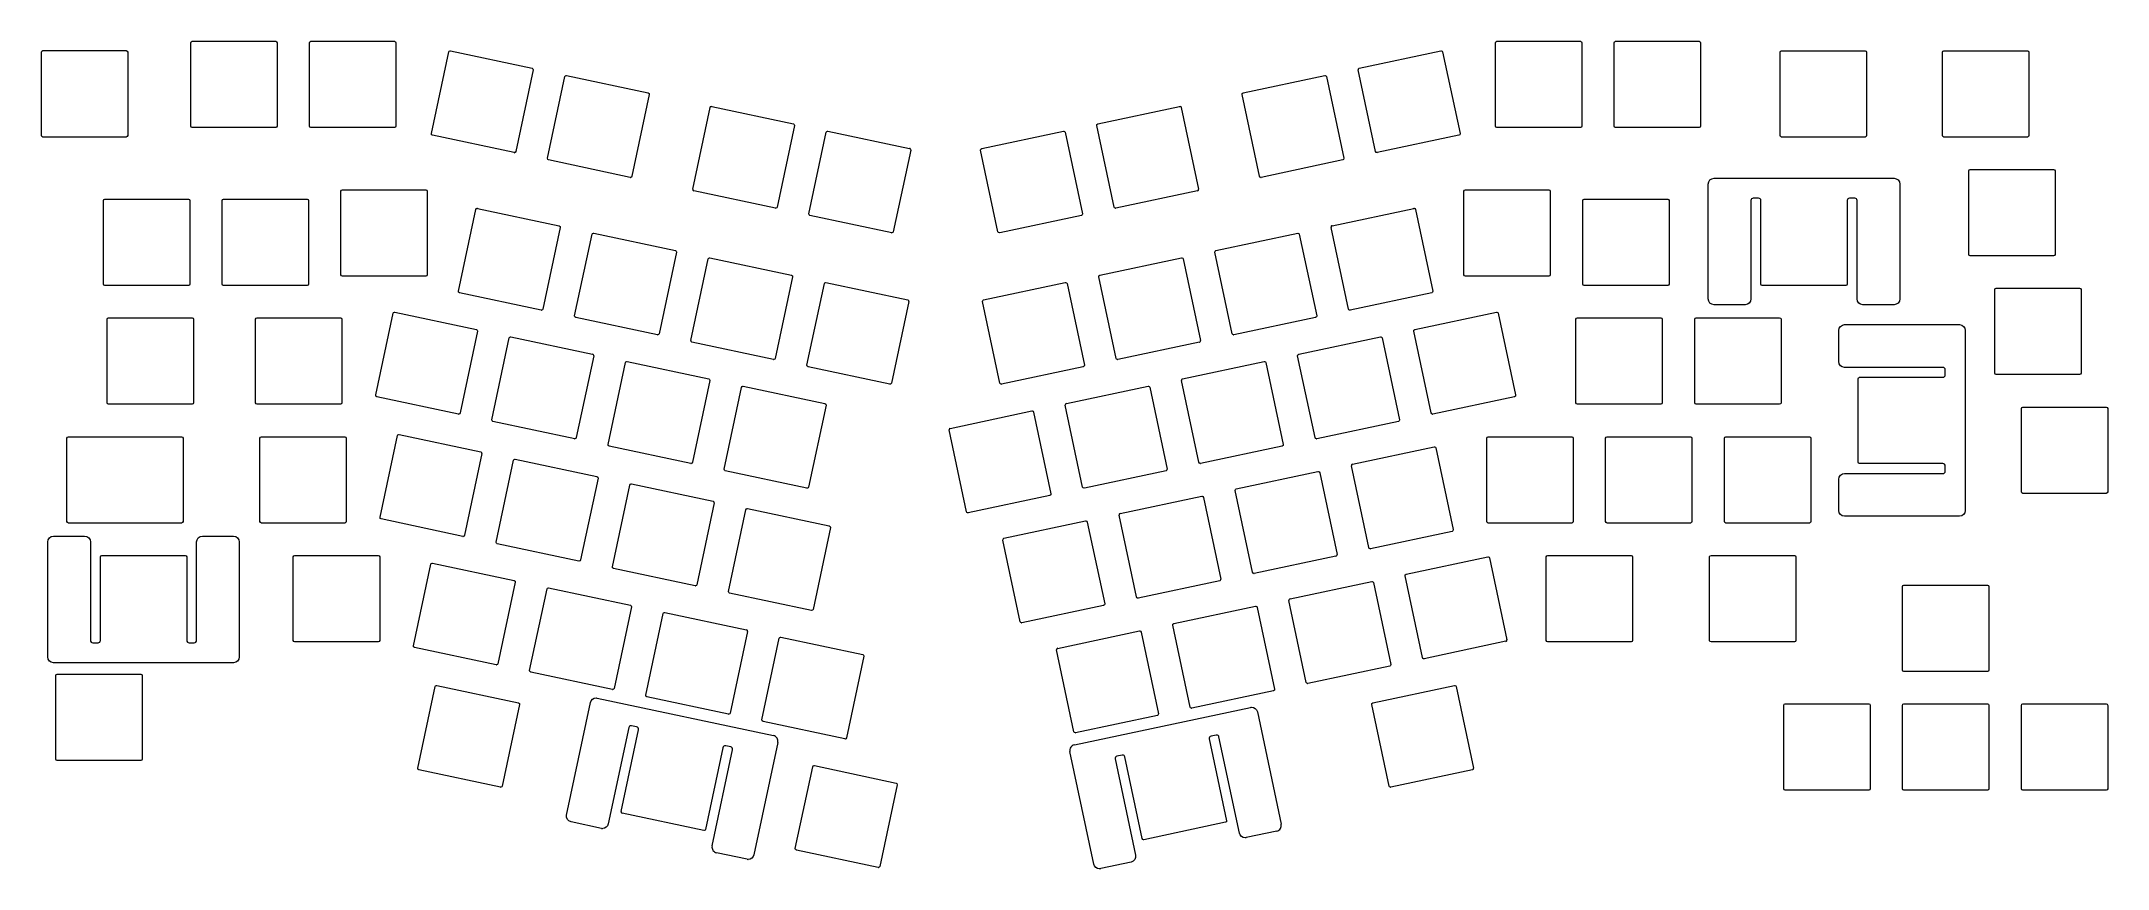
# Model space of a CAD drawing. Header units: millimetres. Extents: x -37 to 295, y 78 to 210.
import ezdxf

# ---------------------------------------------------------------- set-up
doc = ezdxf.new("R2010")
doc.units = ezdxf.units.MM
doc.layers.get('0').update_dxf_attribs({"lineweight": 5, "true_color": 0xffffff})

msp = doc.modelspace()

# ---------------------------------------------------------------- linework, layer by layer
for p, q in [((-36.35, 208.83), (-22.95, 208.83)), ((-36.35, 208.83), (-22.95, 208.83)), ((-12.61, 196.7), (-12.61, 210.1)), ((-12.38, 210.33), (1.02, 210.33)), ((1.24, 210.1), (1.24, 196.7)), ((6.44, 196.7), (6.44, 210.1)), ((6.67, 210.33), (20.07, 210.33)), ((20.29, 210.1), (20.29, 196.7)), ((196.67, 196.7), (196.67, 210.1)), ((196.9, 210.33), (210.3, 210.33)), ((210.52, 210.1), (210.52, 196.7)), ((215.72, 196.7), (215.72, 210.1)), ((215.95, 210.33), (229.35, 210.33)), ((229.57, 210.1), (229.57, 196.7)), ((242.56, 208.82), (255.96, 208.82)), ((242.56, 208.82), (255.96, 208.82)), ((268.61, 208.82), (282.01, 208.82)), ((268.61, 208.82), (282.01, 208.82)), ((-36.57, 195.2), (-36.57, 208.6)), ((-36.57, 195.2), (-36.57, 208.6)), ((-22.72, 208.6), (-22.72, 195.2)), ((-22.72, 208.6), (-22.72, 195.2)), ((25.99, 195.52), (28.77, 208.63)), ((29.04, 208.8), (42.15, 206.02)), ((42.32, 205.75), (39.53, 192.64)), ((177.44, 192.64), (174.65, 205.75)), ((174.83, 206.02), (187.93, 208.8)), ((188.2, 208.63), (190.99, 195.52)), ((242.33, 195.2), (242.33, 208.6)), ((242.33, 195.2), (242.33, 208.6)), ((256.18, 208.6), (256.18, 195.2)), ((256.18, 208.6), (256.18, 195.2)), ((268.38, 195.2), (268.38, 208.6)), ((268.38, 195.2), (268.38, 208.6)), ((282.23, 208.6), (282.23, 195.2)), ((282.23, 208.6), (282.23, 195.2)), ((44.62, 191.56), (47.41, 204.67)), ((47.67, 204.84), (60.78, 202.06)), ((156.19, 202.06), (169.3, 204.84)), ((169.57, 204.67), (172.35, 191.56)), ((60.95, 201.79), (58.17, 188.68)), ((67.91, 186.61), (70.7, 199.72)), ((70.96, 199.89), (84.07, 197.11)), ((132.9, 197.11), (146.01, 199.89)), ((146.27, 199.72), (149.06, 186.61)), ((158.81, 188.68), (156.02, 201.79)), ((1.02, 196.48), (-12.38, 196.48)), ((20.07, 196.48), (6.67, 196.48)), ((84.25, 196.84), (81.46, 183.73)), ((86.55, 182.65), (89.33, 195.76)), ((89.6, 195.93), (102.71, 193.15)), ((114.27, 193.15), (127.37, 195.93)), ((127.64, 195.76), (130.43, 182.65)), ((135.51, 183.73), (132.73, 196.84)), ((210.3, 196.48), (196.9, 196.48)), ((229.35, 196.48), (215.95, 196.48)), ((-22.95, 194.98), (-36.35, 194.98)), ((-22.95, 194.98), (-36.35, 194.98)), ((39.27, 192.47), (26.16, 195.26)), ((102.88, 192.88), (100.09, 179.77)), ((116.88, 179.77), (114.09, 192.88)), ((190.81, 195.26), (177.71, 192.47)), ((255.96, 194.97), (242.56, 194.97)), ((255.96, 194.97), (242.56, 194.97)), ((282.01, 194.97), (268.61, 194.97)), ((282.01, 194.97), (268.61, 194.97)), ((57.9, 188.51), (44.79, 191.3)), ((172.18, 191.3), (159.07, 188.51)), ((272.58, 176.15), (272.58, 189.55)), ((272.58, 176.15), (272.58, 189.55)), ((272.81, 189.77), (286.21, 189.77)), ((272.81, 189.77), (286.21, 189.77)), ((286.43, 189.55), (286.43, 176.15)), ((286.43, 189.55), (286.43, 176.15)), ((11.49, 172.89), (11.49, 186.29)), ((11.72, 186.51), (25.12, 186.51)), ((25.34, 186.29), (25.34, 172.89)), ((81.19, 183.56), (68.09, 186.35)), ((148.89, 186.35), (135.78, 183.56)), ((191.62, 172.89), (191.62, 186.29)), ((191.85, 186.51), (205.25, 186.51)), ((205.47, 186.29), (205.47, 172.89)), ((230.81, 169.01), (230.81, 187.44)), ((231.73, 188.37), (260.61, 188.37)), ((261.53, 187.44), (261.53, 169)), ((-26.61, 171.39), (-26.61, 184.79)), ((-26.61, 171.39), (-26.61, 184.79)), ((-26.38, 185.01), (-12.98, 185.01)), ((-26.38, 185.01), (-12.98, 185.01)), ((-12.76, 184.79), (-12.76, 171.39)), ((-12.76, 184.79), (-12.76, 171.39)), ((-7.56, 171.39), (-7.56, 184.79)), ((-7.33, 185.01), (6.07, 185.01)), ((6.29, 184.79), (6.29, 171.39)), ((30.34, 170.25), (33.13, 183.36)), ((33.39, 183.53), (46.5, 180.75)), ((99.83, 179.6), (86.72, 182.38)), ((130.25, 182.39), (117.15, 179.6)), ((170.47, 180.75), (183.58, 183.53)), ((183.85, 183.36), (186.63, 170.25)), ((210.67, 171.39), (210.67, 184.79)), ((210.9, 185.01), (224.3, 185.01)), ((224.52, 184.79), (224.52, 171.39)), ((237.66, 184.79), (237.66, 169)), ((238.87, 185.16), (238.03, 185.16)), ((239.25, 171.39), (239.25, 184.79)), ((253.1, 184.79), (253.1, 171.39)), ((254.31, 185.16), (253.47, 185.16)), ((254.68, 169.01), (254.68, 184.79)), ((46.67, 180.48), (43.89, 167.37)), ((48.97, 166.29), (51.76, 179.4)), ((52.03, 179.57), (65.13, 176.79)), ((151.84, 176.79), (164.95, 179.57)), ((165.21, 179.4), (168, 166.29)), ((173.09, 167.37), (170.3, 180.48)), ((65.31, 176.52), (62.52, 163.41)), ((154.45, 163.41), (151.67, 176.52)), ((286.21, 175.92), (272.81, 175.92)), ((286.21, 175.92), (272.81, 175.92)), ((25.12, 172.66), (11.72, 172.66)), ((67.61, 162.33), (70.39, 175.44)), ((70.66, 175.61), (83.77, 172.83)), ((83.94, 172.56), (81.15, 159.45)), ((135.82, 159.45), (133.03, 172.56)), ((133.21, 172.83), (146.31, 175.61)), ((146.58, 175.44), (149.37, 162.33)), ((205.25, 172.66), (191.85, 172.66)), ((-12.98, 171.16), (-26.38, 171.16)), ((-12.98, 171.16), (-26.38, 171.16)), ((6.07, 171.16), (-7.33, 171.16)), ((43.62, 167.2), (30.51, 169.99)), ((86.24, 158.37), (89.03, 171.48)), ((89.29, 171.65), (102.4, 168.87)), ((114.57, 168.87), (127.68, 171.65)), ((127.95, 171.48), (130.73, 158.37)), ((186.46, 169.99), (173.35, 167.2)), ((224.3, 171.16), (210.9, 171.16)), ((252.87, 171.16), (239.47, 171.16)), ((276.76, 157.1), (276.76, 170.5)), ((276.98, 170.72), (290.38, 170.72)), ((290.61, 170.5), (290.61, 157.1)), ((-26.01, 152.34), (-26.01, 165.74)), ((-25.78, 165.96), (-12.38, 165.96)), ((-12.16, 165.74), (-12.16, 152.34)), ((-2.2, 152.34), (-2.2, 165.74)), ((-1.97, 165.96), (11.43, 165.96)), ((11.65, 165.74), (11.65, 152.34)), ((17.06, 153.6), (19.85, 166.71)), ((20.12, 166.88), (33.22, 164.09)), ((62.25, 163.24), (49.15, 166.03)), ((102.57, 168.6), (99.79, 155.49)), ((117.18, 155.49), (114.4, 168.6)), ((167.83, 166.03), (154.72, 163.24)), ((183.75, 164.09), (196.86, 166.88)), ((197.12, 166.71), (199.91, 153.6)), ((209.59, 152.34), (209.59, 165.74)), ((209.81, 165.96), (223.21, 165.96)), ((223.44, 165.74), (223.44, 152.34)), ((228.64, 152.34), (228.64, 165.74)), ((228.86, 165.96), (242.26, 165.96)), ((236.73, 168.08), (231.73, 168.08)), ((242.49, 165.74), (242.49, 152.34)), ((260.61, 168.08), (255.61, 168.08)), ((33.4, 163.83), (30.61, 150.72)), ((35.7, 149.64), (38.48, 162.75)), ((38.75, 162.92), (51.86, 160.13)), ((165.12, 160.13), (178.22, 162.92)), ((178.49, 162.75), (181.28, 149.64)), ((186.36, 150.72), (183.58, 163.83)), ((251.75, 158.95), (251.75, 163.95)), ((252.68, 164.88), (271.11, 164.88)), ((272.04, 163.95), (272.04, 135.07)), ((52.03, 159.87), (49.24, 146.76)), ((80.89, 159.28), (67.78, 162.06)), ((149.19, 162.07), (136.09, 159.28)), ((167.73, 146.76), (164.94, 159.87)), ((54.33, 145.68), (57.12, 158.79)), ((57.38, 158.96), (70.49, 156.17)), ((70.66, 155.91), (67.88, 142.8)), ((99.52, 155.32), (86.41, 158.1)), ((130.56, 158.1), (117.45, 155.32)), ((149.1, 142.8), (146.31, 155.91)), ((146.48, 156.17), (159.59, 158.96)), ((159.86, 158.79), (162.64, 145.68)), ((268.46, 158.03), (252.67, 158.03)), ((254.83, 142.81), (254.83, 156.21)), ((255.06, 156.44), (268.46, 156.44)), ((268.83, 156.81), (268.83, 157.65)), ((290.38, 156.87), (276.98, 156.87)), ((30.34, 150.55), (17.24, 153.33)), ((72.96, 141.72), (75.75, 154.82)), ((76.02, 155), (89.12, 152.21)), ((127.85, 152.21), (140.96, 155)), ((141.22, 154.83), (144.01, 141.72)), ((199.74, 153.33), (186.63, 150.55)), ((-12.38, 152.11), (-25.78, 152.11)), ((11.43, 152.11), (-1.97, 152.11)), ((48.98, 146.59), (35.87, 149.37)), ((89.3, 151.95), (86.51, 138.84)), ((109.22, 148.25), (122.32, 151.04)), ((122.59, 150.86), (125.38, 137.76)), ((130.46, 138.84), (127.68, 151.95)), ((181.1, 149.37), (168, 146.59)), ((223.21, 152.11), (209.81, 152.11)), ((242.26, 152.11), (228.86, 152.11)), ((281.03, 138.05), (281.03, 151.45)), ((281.25, 151.67), (294.65, 151.67)), ((294.88, 151.45), (294.88, 138.05)), ((-32.46, 133.29), (-32.46, 146.69)), ((-32.23, 146.91), (-14.07, 146.91)), ((-13.84, 146.69), (-13.84, 133.29)), ((-1.5, 133.29), (-1.5, 146.69)), ((-1.27, 146.91), (12.13, 146.91)), ((12.35, 146.69), (12.35, 133.29)), ((17.76, 133.98), (20.55, 147.08)), ((20.81, 147.26), (33.92, 144.47)), ((111.83, 134.88), (109.04, 147.99)), ((195.3, 133.29), (195.3, 146.69)), ((195.53, 146.91), (208.93, 146.91)), ((209.15, 146.69), (209.15, 133.29)), ((214.35, 133.29), (214.35, 146.69)), ((214.58, 146.91), (227.98, 146.91)), ((228.2, 146.69), (228.2, 133.29)), ((233.4, 133.29), (233.4, 146.69)), ((233.63, 146.91), (247.03, 146.91)), ((247.25, 146.69), (247.25, 133.29)), ((34.09, 144.2), (31.31, 131.1)), ((36.39, 130.01), (39.18, 143.12)), ((39.45, 143.3), (52.55, 140.51)), ((67.61, 142.63), (54.5, 145.41)), ((162.47, 145.41), (149.36, 142.63)), ((173.74, 142.49), (186.84, 145.28)), ((187.11, 145.1), (189.9, 132)), ((268.46, 142.59), (255.06, 142.59)), ((52.73, 140.24), (49.94, 127.14)), ((58.08, 139.33), (71.19, 136.55)), ((86.24, 138.66), (73.14, 141.45)), ((143.84, 141.45), (130.73, 138.67)), ((155.1, 138.53), (168.21, 141.32)), ((168.48, 141.14), (171.26, 128.04)), ((176.35, 129.12), (173.56, 142.22)), ((251.75, 135.08), (251.75, 140.08)), ((252.68, 141), (268.46, 141)), ((268.83, 141.37), (268.83, 142.21)), ((55.03, 126.05), (57.81, 139.16)), ((71.36, 136.28), (68.57, 123.17)), ((125.2, 137.49), (112.1, 134.7)), ((136.47, 134.57), (149.58, 137.36)), ((149.84, 137.18), (152.63, 124.07)), ((157.71, 125.16), (154.93, 138.26)), ((294.65, 137.82), (281.25, 137.82)), ((-14.07, 133.06), (-32.23, 133.06)), ((12.13, 133.06), (-1.27, 133.06)), ((31.04, 130.92), (17.93, 133.71)), ((73.66, 122.09), (76.45, 135.2)), ((76.71, 135.37), (89.82, 132.59)), ((117.84, 130.61), (130.94, 133.39)), ((131.21, 133.22), (134, 120.11)), ((139.08, 121.2), (136.3, 134.3)), ((208.93, 133.06), (195.53, 133.06)), ((227.98, 133.06), (214.58, 133.06)), ((247.03, 133.06), (233.63, 133.06)), ((271.11, 134.15), (252.67, 134.15)), ((-35.54, 111.58), (-35.54, 130.03)), ((-34.61, 130.95), (-29.62, 130.95)), ((-28.69, 130.02), (-28.69, 114.24)), ((-11.67, 114.24), (-11.67, 130.02)), ((-10.74, 130.95), (-5.74, 130.95)), ((-4.82, 130.02), (-4.82, 111.58)), ((49.67, 126.96), (36.57, 129.75)), ((89.99, 132.32), (87.21, 119.21)), ((120.45, 117.23), (117.66, 130.34)), ((189.72, 131.73), (176.62, 128.94)), ((-27.1, 114.24), (-27.1, 127.64)), ((-26.88, 127.86), (-13.48, 127.86)), ((-13.25, 127.64), (-13.25, 114.24)), ((3.85, 114.24), (3.85, 127.64)), ((4.08, 127.86), (17.48, 127.86)), ((17.7, 127.64), (17.7, 114.24)), ((23.12, 113.36), (25.9, 126.47)), ((26.17, 126.64), (39.28, 123.86)), ((171.09, 127.77), (157.98, 124.98)), ((182.35, 124.85), (195.46, 127.63)), ((195.73, 127.46), (198.52, 114.35)), ((204.83, 114.24), (204.83, 127.64)), ((205.05, 127.86), (218.45, 127.86)), ((218.68, 127.64), (218.68, 114.24)), ((231.02, 114.24), (231.02, 127.64)), ((231.25, 127.86), (244.65, 127.86)), ((244.87, 127.64), (244.87, 114.24)), ((39.45, 123.59), (36.66, 110.48)), ((44.8, 122.68), (57.91, 119.9)), ((68.31, 123), (55.2, 125.79)), ((152.46, 123.81), (139.35, 121.02)), ((163.72, 120.89), (176.83, 123.67)), ((177.1, 123.5), (179.88, 110.39)), ((184.97, 111.47), (182.18, 124.58)), ((261.98, 109.47), (261.98, 122.87)), ((262.2, 123.1), (275.6, 123.1)), ((275.83, 122.87), (275.83, 109.47)), ((41.75, 109.4), (44.54, 122.51)), ((58.08, 119.63), (55.3, 106.52)), ((86.94, 119.04), (73.83, 121.83)), ((133.82, 119.85), (120.71, 117.06)), ((145.09, 116.93), (158.19, 119.71)), ((158.46, 119.54), (161.25, 106.43)), ((166.33, 107.51), (163.55, 120.62)), ((60.38, 105.44), (63.17, 118.55)), ((63.44, 118.72), (76.54, 115.93)), ((147.7, 103.55), (144.91, 116.66)), ((-28.32, 113.86), (-27.48, 113.86)), ((-12.88, 113.86), (-12.04, 113.86)), ((17.48, 114.01), (4.08, 114.01)), ((36.4, 110.31), (23.29, 113.09)), ((76.72, 115.67), (73.93, 102.56)), ((79.02, 101.48), (81.8, 114.59)), ((82.07, 114.76), (95.18, 111.97)), ((129.07, 99.59), (126.28, 112.7)), ((126.45, 112.96), (139.56, 115.75)), ((139.83, 115.58), (142.61, 102.47)), ((198.34, 114.09), (185.23, 111.3)), ((218.45, 114.01), (205.05, 114.01)), ((244.65, 114.01), (231.25, 114.01)), ((-5.74, 110.66), (-34.62, 110.66)), ((95.35, 111.71), (92.56, 98.6)), ((179.71, 110.13), (166.6, 107.34)), ((-34.24, 95.19), (-34.24, 108.59)), ((-34.01, 108.81), (-20.61, 108.81)), ((-20.39, 108.59), (-20.39, 95.19)), ((23.81, 93.74), (26.6, 106.84)), ((26.87, 107.02), (39.97, 104.23)), ((55.03, 106.35), (41.92, 109.13)), ((161.07, 106.16), (147.97, 103.38)), ((177, 104.23), (190.11, 107.02)), ((190.37, 106.85), (193.16, 93.74)), ((275.6, 109.25), (262.2, 109.25)), ((40.15, 103.97), (37.36, 90.86)), ((47.67, 86.23), (51.51, 104.27)), ((52.6, 104.98), (80.85, 98.97)), ((73.66, 102.39), (60.56, 105.17)), ((129.14, 97.49), (157.38, 103.49)), ((158.48, 102.78), (162.31, 84.74)), ((179.61, 90.86), (176.83, 103.97)), ((242.93, 90.42), (242.93, 103.82)), ((243.15, 104.05), (256.55, 104.05)), ((256.78, 103.82), (256.78, 90.42)), ((261.98, 90.42), (261.98, 103.82)), ((262.2, 104.05), (275.6, 104.05)), ((275.83, 103.82), (275.83, 90.42)), ((281.03, 90.42), (281.03, 103.82)), ((281.25, 104.05), (294.65, 104.05)), ((294.88, 103.82), (294.88, 90.42)), ((57.66, 100.24), (54.37, 84.8)), ((56.42, 86.81), (59.21, 99.91)), ((58.92, 100.36), (58.1, 100.53)), ((92.3, 98.43), (79.19, 101.21)), ((142.44, 102.2), (129.33, 99.42)), ((72.76, 97.03), (69.97, 83.93)), ((71.03, 81.26), (74.31, 96.7)), ((74.02, 97.15), (73.2, 97.32)), ((81.56, 97.88), (77.73, 79.84)), ((132.26, 78.36), (128.42, 96.39)), ((150.78, 98.43), (153.56, 85.32)), ((151.89, 99.05), (151.07, 98.87)), ((155.61, 83.32), (152.33, 98.76)), ((-20.61, 94.96), (-34.01, 94.96)), ((37.09, 90.69), (23.99, 93.47)), ((84.37, 80.87), (87.16, 93.97)), ((87.43, 94.15), (100.53, 91.36)), ((135.68, 95.22), (138.96, 79.78)), ((136.78, 95.84), (135.96, 95.66)), ((140.02, 82.44), (137.23, 95.55)), ((192.99, 93.47), (179.88, 90.69)), ((100.71, 91.09), (97.92, 77.99)), ((256.55, 90.2), (243.15, 90.2)), ((275.6, 90.2), (262.2, 90.2)), ((294.65, 90.2), (281.25, 90.2)), ((69.7, 83.75), (56.6, 86.54)), ((53.28, 84.09), (48.39, 85.13)), ((53.47, 84.07), (53.47, 84.07)), ((153.39, 85.06), (140.28, 82.27)), ((161.6, 83.65), (156.71, 82.61)), ((76.63, 79.13), (71.74, 80.17)), ((97.65, 77.81), (84.55, 80.6)), ((138.25, 78.68), (133.35, 77.64))]:
    msp.add_line(p, q)
msp.add_arc((133.16, 78.55), 0.929, 270.0274, 282.0596)
for centre, major_axis, ratio, start_param, end_param in [((174.92, 205.79), (0.267, -0.055), 0.903155, 2.803276, 3.517551), ((174.9, 205.76), (-0.143, 0.23), 0.904441, 5.965291, 6.683538), ((39.28, 192.58), (0.158, -0.043), 0.688153, 4.793, 5.086128), ((102.63, 192.88), (0.155, 0.232), 0.890365, 5.917113, 6.626308), ((102.62, 192.92), (0.263, 0.046), 0.909501, 5.932123, 6.655042), ((177.68, 192.51), (0.0988, 0.0134), 0.42359, 4.403284, 4.884756), ((57.92, 188.62), (0.158, -0.043), 0.688153, 4.793, 5.086128), ((68.17, 186.57), (0.265, 0.034), 0.91025, 2.829837, 3.552719), ((68.15, 186.6), (0.144, 0.222), 0.916595, 2.753393, 3.480305), ((148.82, 186.6), (-0.143, 0.23), 0.904441, 2.823698, 3.541945), ((148.79, 186.58), (0.267, -0.055), 0.903155, 5.944869, 6.659143), ((159.05, 188.68), (0.185, 0.087), 0.83084, 4.199079, 4.43775), ((81.21, 183.67), (0.158, -0.043), 0.688153, 4.793, 5.086128), ((135.76, 183.73), (0.185, 0.087), 0.83084, 4.199079, 4.43775), ((99.84, 179.71), (0.158, -0.043), 0.688153, 4.793, 5.086128), ((117.13, 179.71), (0.158, 0.043), 0.688153, 4.33865, 4.631778), ((170.57, 180.52), (0.267, -0.055), 0.903155, 2.803276, 3.517551), ((170.54, 180.49), (-0.143, 0.23), 0.904441, 5.965291, 6.683538), ((43.64, 167.31), (0.158, -0.043), 0.688153, 4.793, 5.086128), ((102.32, 168.6), (0.155, 0.232), 0.890365, 5.917113, 6.626308), ((102.31, 168.64), (0.263, 0.046), 0.909501, 5.932123, 6.655042), ((173.33, 167.24), (0.0988, 0.0134), 0.42359, 4.403284, 4.884756), ((62.27, 163.35), (0.158, -0.043), 0.688153, 4.793, 5.086128), ((154.7, 163.41), (0.185, 0.087), 0.83084, 4.199079, 4.43775), ((51.79, 159.87), (0.143, 0.23), 0.904441, 5.882833, 6.601079), ((51.76, 159.91), (0.268, 0.041), 0.903545, 5.954516, 6.671758), ((67.87, 162.29), (0.265, 0.034), 0.91025, 2.829837, 3.552719), ((67.85, 162.32), (0.144, 0.222), 0.916595, 2.753393, 3.480305), ((80.9, 159.39), (0.158, -0.043), 0.688153, 4.793, 5.086128), ((136.07, 159.45), (0.185, 0.087), 0.83084, 4.199079, 4.43775), ((149.12, 162.32), (-0.143, 0.23), 0.904441, 2.823698, 3.541945), ((149.1, 162.3), (0.267, -0.055), 0.903155, 5.944869, 6.659143), ((146.58, 155.94), (0.275, -0.054), 0.888887, 2.800433, 3.5043), ((146.55, 155.91), (-0.143, 0.23), 0.904441, 5.965291, 6.683538), ((99.54, 155.43), (0.158, -0.043), 0.688153, 4.793, 5.086128), ((117.44, 155.43), (0.158, 0.043), 0.688153, 4.33865, 4.631778), ((30.36, 150.66), (0.158, -0.043), 0.688153, 4.793, 5.086128), ((127.94, 151.99), (0.268, -0.041), 0.903545, 2.75302, 3.470262), ((127.92, 151.95), (-0.143, 0.23), 0.904441, 5.965291, 6.683538), ((186.61, 150.72), (0.185, 0.087), 0.83084, 4.199079, 4.43775), ((48.99, 146.7), (0.158, -0.043), 0.688153, 4.793, 5.086128), ((109.31, 148.03), (0.268, -0.041), 0.903545, 2.75302, 3.470262), ((109.28, 148), (-0.149, 0.218), 0.915996, 5.921842, 6.64769), ((167.98, 146.76), (0.185, 0.087), 0.83084, 4.199079, 4.43775), ((33.85, 144.22), (0.138, 0.221), 0.923706, 5.878982, 6.610581), ((33.83, 144.24), (0.265, 0.034), 0.91025, 5.971429, 6.694311), ((67.63, 142.74), (0.158, -0.043), 0.688153, 4.793, 5.086128), ((149.34, 142.8), (0.185, 0.087), 0.83084, 4.199079, 4.43775), ((143.78, 141.69), (-0.135, 0.212), 0.942667, 2.802067, 3.546705), ((143.75, 141.68), (0.264, -0.05), 0.910313, 5.926256, 6.646227), ((173.83, 142.26), (0.267, -0.055), 0.903155, 2.803276, 3.517551), ((173.81, 142.23), (-0.143, 0.23), 0.904441, 5.965291, 6.683538), ((71.11, 136.29), (0.155, 0.223), 0.902281, 5.930509, 6.648395), ((71.1, 136.32), (0.263, 0.046), 0.909501, 5.932123, 6.655042), ((86.26, 138.78), (0.158, -0.043), 0.688153, 4.793, 5.086128), ((130.71, 138.84), (0.185, 0.087), 0.83084, 4.199079, 4.43775), ((112.08, 134.82), (0.158, 0.043), 0.688153, 4.33865, 4.631778), ((136.56, 134.34), (0.267, -0.055), 0.903155, 2.803276, 3.517551), ((136.54, 134.31), (-0.143, 0.23), 0.904441, 5.965291, 6.683538), ((31.03, 131.3), (-0.123, 0.376), 0.708283, 2.753017, 2.914002), ((117.92, 130.38), (0.263, -0.046), 0.909501, 2.769736, 3.492655), ((117.91, 130.35), (-0.155, 0.223), 0.902281, 5.917975, 6.635862), ((49.69, 127.07), (0.158, -0.043), 0.688153, 4.793, 5.086128), ((171.02, 128.03), (-0.143, 0.23), 0.904441, 2.823698, 3.541945), ((171, 128), (0.267, -0.055), 0.903155, 5.944869, 6.659143), ((176.59, 128.98), (0.0988, 0.0134), 0.42359, 4.403284, 4.884756), ((68.32, 123.11), (0.158, -0.043), 0.688153, 4.793, 5.086128), ((152.38, 124.07), (-0.143, 0.23), 0.904441, 2.823698, 3.541945), ((152.35, 124.04), (0.275, -0.054), 0.888887, 5.942026, 6.645893), ((157.96, 125.15), (0.185, 0.087), 0.83084, 4.199079, 4.43775), ((139.33, 121.06), (0.0988, 0.0134), 0.42359, 4.403284, 4.884756), ((163.81, 120.66), (0.267, -0.055), 0.903155, 2.803276, 3.517551), ((163.79, 120.63), (-0.143, 0.23), 0.904441, 5.965291, 6.683538), ((86.96, 119.15), (0.158, -0.043), 0.688153, 4.793, 5.086128), ((120.7, 117.17), (0.158, 0.043), 0.688153, 4.33865, 4.631778), ((76.47, 115.68), (0.155, 0.223), 0.902281, 5.930509, 6.648395), ((76.46, 115.71), (0.263, 0.046), 0.909501, 5.932123, 6.655042), ((126.54, 112.74), (0.263, -0.046), 0.909501, 2.769736, 3.492655), ((126.53, 112.71), (-0.155, 0.223), 0.902281, 5.917975, 6.635862), ((198.27, 114.34), (-0.143, 0.23), 0.904441, 2.823698, 3.541945), ((198.25, 114.32), (0.267, -0.055), 0.903155, 5.944869, 6.659143), ((36.41, 110.42), (0.158, -0.043), 0.688153, 4.793, 5.086128), ((185.22, 111.47), (0.185, 0.087), 0.83084, 4.199079, 4.43775), ((55.05, 106.46), (0.158, -0.043), 0.688153, 4.793, 5.086128), ((166.58, 107.51), (0.185, 0.087), 0.83084, 4.199079, 4.43775), ((147.95, 103.55), (0.185, 0.087), 0.83084, 4.199079, 4.43775), ((73.68, 102.5), (0.158, -0.043), 0.688153, 4.793, 5.086128), ((142.37, 102.46), (-0.143, 0.23), 0.904441, 2.823698, 3.541945), ((142.35, 102.43), (0.267, -0.055), 0.903155, 5.944869, 6.659143), ((80.55, 97.91), (0.632, 0.918), 0.904768, 5.925066, 6.642736), ((80.47, 98.03), (1.1, 0.2), 0.903662, 5.926348, 6.643724), ((92.31, 98.54), (0.158, -0.043), 0.688153, 4.793, 5.086128), ((129.52, 96.55), (1.1, -0.21), 0.901954, 2.785605, 3.501603), ((129.43, 96.44), (-0.638, 0.898), 0.90998, 5.907803, 6.629566), ((129.31, 99.59), (0.185, 0.087), 0.83084, 4.199079, 4.43775), ((151.22, 98.49), (0.444, -0.107), 0.899005, 2.832995, 3.546401), ((151.19, 98.44), (0.266, -0.367), 0.901931, 2.760445, 3.477191), ((192.92, 93.73), (-0.143, 0.23), 0.904441, 2.823698, 3.541945), ((192.89, 93.7), (0.267, -0.055), 0.903155, 5.944869, 6.659143), ((37.11, 90.8), (0.158, -0.043), 0.688153, 4.793, 5.086128), ((179.86, 90.86), (0.185, 0.087), 0.83084, 4.199079, 4.43775), ((56.69, 86.77), (0.268, 0.041), 0.903545, 2.812923, 3.530166), ((56.66, 86.79), (0.144, 0.222), 0.916595, 2.753393, 3.480305), ((53.41, 84.71), (0.756, -0.155), 0.826119, 4.702126, 4.955242), ((161.31, 84.69), (-0.629, 0.899), 0.911993, 2.772795, 3.495999), ((161.22, 84.59), (1.09, -0.22), 0.904544, 5.93897, 6.656518), ((72.12, 81.11), (1.1, 0.2), 0.903662, 2.784755, 3.502131), ((72.04, 81.22), (0.627, 0.916), 0.906539, 2.780725, 3.499549), ((76.8, 79.6), (0.677, -0.043), 0.72781, 4.512398, 4.800061), ((97.64, 78.19), (-0.123, 0.376), 0.708283, 2.753017, 2.914002)]:
    msp.add_ellipse(centre, major_axis=major_axis, ratio=ratio, start_param=start_param, end_param=end_param)
for points in [[(-36.57, 208.6), (-36.57, 208.72), (-36.47, 208.83), (-36.35, 208.83)], [(-36.57, 208.6), (-36.57, 208.72), (-36.47, 208.83), (-36.35, 208.83)], [(-22.95, 208.83), (-22.82, 208.83), (-22.72, 208.72), (-22.72, 208.6)], [(-22.95, 208.83), (-22.82, 208.83), (-22.72, 208.72), (-22.72, 208.6)], [(-12.61, 210.1), (-12.61, 210.22), (-12.51, 210.33), (-12.38, 210.33)], [(1.02, 210.33), (1.14, 210.33), (1.24, 210.22), (1.24, 210.1)], [(6.44, 210.1), (6.44, 210.22), (6.54, 210.33), (6.67, 210.33)], [(20.07, 210.33), (20.19, 210.33), (20.29, 210.22), (20.29, 210.1)], [(196.67, 210.1), (196.67, 210.22), (196.77, 210.33), (196.9, 210.33)], [(210.3, 210.33), (210.42, 210.33), (210.52, 210.22), (210.52, 210.1)], [(215.72, 210.1), (215.72, 210.22), (215.82, 210.33), (215.95, 210.33)], [(229.35, 210.33), (229.47, 210.33), (229.57, 210.22), (229.57, 210.1)], [(242.33, 208.6), (242.33, 208.72), (242.44, 208.82), (242.56, 208.82)], [(242.33, 208.6), (242.33, 208.72), (242.44, 208.82), (242.56, 208.82)], [(255.96, 208.82), (256.08, 208.82), (256.18, 208.72), (256.18, 208.6)], [(255.96, 208.82), (256.08, 208.82), (256.18, 208.72), (256.18, 208.6)], [(268.38, 208.6), (268.38, 208.72), (268.49, 208.82), (268.61, 208.82)], [(268.38, 208.6), (268.38, 208.72), (268.49, 208.82), (268.61, 208.82)], [(282.01, 208.82), (282.13, 208.82), (282.23, 208.72), (282.23, 208.6)], [(282.01, 208.82), (282.13, 208.82), (282.23, 208.72), (282.23, 208.6)], [(42.15, 206.02), (42.27, 205.99), (42.34, 205.87), (42.32, 205.75)], [(60.78, 202.06), (60.9, 202.03), (60.98, 201.91), (60.95, 201.79)], [(156.02, 201.79), (155.99, 201.91), (156.07, 202.03), (156.19, 202.06)], [(-12.38, 196.48), (-12.51, 196.48), (-12.61, 196.58), (-12.61, 196.7)], [(1.24, 196.7), (1.24, 196.58), (1.14, 196.48), (1.02, 196.48)], [(6.67, 196.48), (6.54, 196.48), (6.44, 196.58), (6.44, 196.7)], [(20.29, 196.7), (20.29, 196.58), (20.19, 196.48), (20.07, 196.48)], [(84.07, 197.11), (84.19, 197.08), (84.27, 196.96), (84.25, 196.84)], [(132.73, 196.84), (132.7, 196.96), (132.78, 197.08), (132.9, 197.11)], [(196.9, 196.48), (196.77, 196.48), (196.67, 196.58), (196.67, 196.7)], [(210.52, 196.7), (210.52, 196.58), (210.42, 196.48), (210.3, 196.48)], [(215.95, 196.48), (215.82, 196.48), (215.72, 196.58), (215.72, 196.7)], [(229.57, 196.7), (229.57, 196.58), (229.47, 196.48), (229.35, 196.48)], [(-36.35, 194.98), (-36.47, 194.98), (-36.57, 195.08), (-36.57, 195.2)], [(-36.35, 194.98), (-36.47, 194.98), (-36.57, 195.08), (-36.57, 195.2)], [(-22.72, 195.2), (-22.72, 195.08), (-22.82, 194.98), (-22.95, 194.98)], [(-22.72, 195.2), (-22.72, 195.08), (-22.82, 194.98), (-22.95, 194.98)], [(26.16, 195.26), (26.04, 195.28), (25.96, 195.4), (25.99, 195.52)], [(39.53, 192.64), (39.51, 192.54), (39.42, 192.47), (39.31, 192.47)], [(114.09, 192.88), (114.07, 193), (114.15, 193.12), (114.27, 193.15)], [(177.66, 192.47), (177.55, 192.47), (177.46, 192.54), (177.44, 192.64)], [(190.99, 195.52), (191.01, 195.4), (190.94, 195.28), (190.81, 195.26)], [(242.56, 194.97), (242.44, 194.97), (242.33, 195.08), (242.33, 195.2)], [(242.56, 194.97), (242.44, 194.97), (242.33, 195.08), (242.33, 195.2)], [(256.18, 195.2), (256.18, 195.08), (256.08, 194.97), (255.96, 194.97)], [(256.18, 195.2), (256.18, 195.08), (256.08, 194.97), (255.96, 194.97)], [(268.61, 194.97), (268.49, 194.97), (268.38, 195.08), (268.38, 195.2)], [(268.61, 194.97), (268.49, 194.97), (268.38, 195.08), (268.38, 195.2)], [(282.23, 195.2), (282.23, 195.08), (282.13, 194.97), (282.01, 194.97)], [(282.23, 195.2), (282.23, 195.08), (282.13, 194.97), (282.01, 194.97)], [(44.79, 191.3), (44.67, 191.32), (44.59, 191.44), (44.62, 191.56)], [(172.35, 191.56), (172.38, 191.44), (172.3, 191.32), (172.18, 191.3)], [(272.58, 189.55), (272.58, 189.67), (272.69, 189.77), (272.81, 189.77)], [(272.58, 189.55), (272.58, 189.67), (272.69, 189.77), (272.81, 189.77)], [(286.21, 189.77), (286.33, 189.77), (286.43, 189.67), (286.43, 189.55)], [(286.21, 189.77), (286.33, 189.77), (286.43, 189.67), (286.43, 189.55)], [(11.49, 186.29), (11.49, 186.41), (11.59, 186.51), (11.72, 186.51)], [(25.12, 186.51), (25.24, 186.51), (25.34, 186.41), (25.34, 186.29)], [(58.17, 188.68), (58.14, 188.58), (58.05, 188.5), (57.95, 188.5)], [(159.03, 188.51), (158.92, 188.51), (158.83, 188.58), (158.81, 188.68)], [(191.62, 186.29), (191.62, 186.41), (191.72, 186.51), (191.85, 186.51)], [(205.25, 186.51), (205.37, 186.51), (205.47, 186.41), (205.47, 186.29)], [(230.81, 187.44), (230.81, 187.95), (231.22, 188.37), (231.73, 188.37)], [(260.61, 188.37), (261.12, 188.37), (261.53, 187.95), (261.53, 187.44)], [(-26.61, 184.79), (-26.61, 184.91), (-26.51, 185.01), (-26.38, 185.01)], [(-26.61, 184.79), (-26.61, 184.91), (-26.51, 185.01), (-26.38, 185.01)], [(-12.98, 185.01), (-12.86, 185.01), (-12.76, 184.91), (-12.76, 184.79)], [(-12.98, 185.01), (-12.86, 185.01), (-12.76, 184.91), (-12.76, 184.79)], [(-7.56, 184.79), (-7.56, 184.91), (-7.46, 185.01), (-7.33, 185.01)], [(6.07, 185.01), (6.19, 185.01), (6.29, 184.91), (6.29, 184.79)], [(81.46, 183.73), (81.44, 183.63), (81.35, 183.55), (81.24, 183.55)], [(86.72, 182.38), (86.6, 182.41), (86.52, 182.53), (86.55, 182.65)], [(130.43, 182.65), (130.45, 182.53), (130.38, 182.41), (130.25, 182.39)], [(135.73, 183.55), (135.63, 183.55), (135.54, 183.63), (135.51, 183.73)], [(210.67, 184.79), (210.67, 184.91), (210.77, 185.01), (210.9, 185.01)], [(224.3, 185.01), (224.42, 185.01), (224.52, 184.91), (224.52, 184.79)], [(238.03, 185.16), (237.83, 185.16), (237.66, 184.99), (237.66, 184.79)], [(239.25, 184.79), (239.25, 184.99), (239.08, 185.16), (238.87, 185.16)], [(253.47, 185.16), (253.26, 185.16), (253.1, 184.99), (253.1, 184.79)], [(254.68, 184.79), (254.68, 184.99), (254.52, 185.16), (254.31, 185.16)], [(46.5, 180.75), (46.62, 180.72), (46.7, 180.6), (46.67, 180.48)], [(100.09, 179.77), (100.07, 179.67), (99.98, 179.59), (99.87, 179.59)], [(117.1, 179.59), (116.99, 179.59), (116.9, 179.67), (116.88, 179.77)], [(65.13, 176.79), (65.25, 176.76), (65.33, 176.64), (65.31, 176.52)], [(151.67, 176.52), (151.64, 176.64), (151.72, 176.76), (151.84, 176.79)], [(272.81, 175.92), (272.69, 175.92), (272.58, 176.03), (272.58, 176.15)], [(272.81, 175.92), (272.69, 175.92), (272.58, 176.03), (272.58, 176.15)], [(286.43, 176.15), (286.43, 176.03), (286.33, 175.92), (286.21, 175.92)], [(286.43, 176.15), (286.43, 176.03), (286.33, 175.92), (286.21, 175.92)], [(11.72, 172.66), (11.59, 172.66), (11.49, 172.76), (11.49, 172.89)], [(25.34, 172.89), (25.34, 172.76), (25.24, 172.66), (25.12, 172.66)], [(83.77, 172.83), (83.89, 172.8), (83.97, 172.68), (83.94, 172.56)], [(133.03, 172.56), (133.01, 172.68), (133.08, 172.8), (133.21, 172.83)], [(191.85, 172.66), (191.72, 172.66), (191.62, 172.76), (191.62, 172.89)], [(205.47, 172.89), (205.47, 172.76), (205.37, 172.66), (205.25, 172.66)], [(-26.38, 171.16), (-26.51, 171.16), (-26.61, 171.26), (-26.61, 171.39)], [(-26.38, 171.16), (-26.51, 171.16), (-26.61, 171.26), (-26.61, 171.39)], [(-12.76, 171.39), (-12.76, 171.26), (-12.86, 171.16), (-12.98, 171.16)], [(-12.76, 171.39), (-12.76, 171.26), (-12.86, 171.16), (-12.98, 171.16)], [(-7.33, 171.16), (-7.46, 171.16), (-7.56, 171.26), (-7.56, 171.39)], [(6.29, 171.39), (6.29, 171.26), (6.19, 171.16), (6.07, 171.16)], [(30.51, 169.99), (30.39, 170.01), (30.31, 170.13), (30.34, 170.25)], [(186.63, 170.25), (186.66, 170.13), (186.58, 170.01), (186.46, 169.99)], [(210.9, 171.16), (210.77, 171.16), (210.67, 171.26), (210.67, 171.39)], [(224.52, 171.39), (224.52, 171.26), (224.42, 171.16), (224.3, 171.16)], [(239.47, 171.16), (239.35, 171.16), (239.25, 171.26), (239.25, 171.39)], [(253.1, 171.39), (253.1, 171.26), (253, 171.16), (252.87, 171.16)], [(276.76, 170.5), (276.76, 170.62), (276.86, 170.72), (276.98, 170.72)], [(290.38, 170.72), (290.51, 170.72), (290.61, 170.62), (290.61, 170.5)], [(-26.01, 165.74), (-26.01, 165.86), (-25.91, 165.96), (-25.78, 165.96)], [(-12.38, 165.96), (-12.26, 165.96), (-12.16, 165.86), (-12.16, 165.74)], [(-2.2, 165.74), (-2.2, 165.86), (-2.1, 165.96), (-1.97, 165.96)], [(11.43, 165.96), (11.55, 165.96), (11.65, 165.86), (11.65, 165.74)], [(43.89, 167.37), (43.87, 167.27), (43.77, 167.2), (43.67, 167.2)], [(49.15, 166.03), (49.03, 166.05), (48.95, 166.17), (48.97, 166.29)], [(114.4, 168.6), (114.37, 168.72), (114.45, 168.84), (114.57, 168.87)], [(168, 166.29), (168.03, 166.17), (167.95, 166.05), (167.83, 166.03)], [(173.31, 167.2), (173.2, 167.2), (173.11, 167.27), (173.09, 167.37)], [(209.59, 165.74), (209.59, 165.86), (209.69, 165.96), (209.81, 165.96)], [(223.21, 165.96), (223.34, 165.96), (223.44, 165.86), (223.44, 165.74)], [(228.64, 165.74), (228.64, 165.86), (228.74, 165.96), (228.86, 165.96)], [(231.73, 168.08), (231.22, 168.08), (230.81, 168.5), (230.81, 169.01)], [(237.66, 169), (237.66, 168.49), (237.24, 168.08), (236.73, 168.08)], [(242.26, 165.96), (242.39, 165.96), (242.49, 165.86), (242.49, 165.74)], [(255.61, 168.08), (255.1, 168.08), (254.68, 168.5), (254.68, 169.01)], [(261.53, 169), (261.53, 168.49), (261.12, 168.08), (260.61, 168.08)], [(33.22, 164.09), (33.34, 164.07), (33.42, 163.95), (33.4, 163.83)], [(62.52, 163.41), (62.5, 163.31), (62.41, 163.23), (62.3, 163.23)], [(154.67, 163.24), (154.57, 163.24), (154.47, 163.31), (154.45, 163.41)], [(183.58, 163.83), (183.55, 163.95), (183.63, 164.07), (183.75, 164.09)], [(251.75, 163.95), (251.75, 164.46), (252.17, 164.88), (252.68, 164.88)], [(271.11, 164.88), (271.62, 164.88), (272.04, 164.46), (272.04, 163.95)], [(81.15, 159.45), (81.13, 159.35), (81.04, 159.27), (80.93, 159.27)], [(136.04, 159.27), (135.93, 159.27), (135.84, 159.35), (135.82, 159.45)], [(164.94, 159.87), (164.92, 159.99), (165, 160.11), (165.12, 160.13)], [(70.49, 156.17), (70.61, 156.15), (70.69, 156.03), (70.66, 155.91)], [(86.41, 158.1), (86.29, 158.13), (86.22, 158.25), (86.24, 158.37)], [(130.73, 158.37), (130.76, 158.25), (130.68, 158.13), (130.56, 158.1)], [(252.67, 158.03), (252.16, 158.03), (251.75, 158.44), (251.75, 158.95)], [(254.83, 156.21), (254.83, 156.34), (254.93, 156.44), (255.06, 156.44)], [(268.83, 157.65), (268.83, 157.86), (268.67, 158.03), (268.46, 158.03)], [(268.46, 156.44), (268.67, 156.44), (268.83, 156.61), (268.83, 156.81)], [(276.98, 156.87), (276.86, 156.87), (276.76, 156.98), (276.76, 157.1)], [(290.61, 157.1), (290.61, 156.98), (290.51, 156.87), (290.38, 156.87)], [(17.24, 153.33), (17.11, 153.36), (17.04, 153.48), (17.06, 153.6)], [(99.79, 155.49), (99.77, 155.39), (99.67, 155.31), (99.57, 155.31)], [(117.4, 155.31), (117.3, 155.31), (117.21, 155.39), (117.18, 155.49)], [(199.91, 153.6), (199.94, 153.48), (199.86, 153.36), (199.74, 153.33)], [(-25.78, 152.11), (-25.91, 152.11), (-26.01, 152.21), (-26.01, 152.34)], [(-12.16, 152.34), (-12.16, 152.21), (-12.26, 152.11), (-12.38, 152.11)], [(-1.97, 152.11), (-2.1, 152.11), (-2.2, 152.21), (-2.2, 152.34)], [(11.65, 152.34), (11.65, 152.21), (11.55, 152.11), (11.43, 152.11)], [(30.61, 150.72), (30.59, 150.62), (30.5, 150.54), (30.39, 150.54)], [(35.87, 149.37), (35.75, 149.4), (35.67, 149.52), (35.7, 149.64)], [(89.12, 152.21), (89.24, 152.19), (89.32, 152.07), (89.3, 151.95)], [(186.58, 150.54), (186.48, 150.54), (186.39, 150.62), (186.36, 150.72)], [(209.81, 152.11), (209.69, 152.11), (209.59, 152.21), (209.59, 152.34)], [(223.44, 152.34), (223.44, 152.21), (223.34, 152.11), (223.21, 152.11)], [(228.86, 152.11), (228.74, 152.11), (228.64, 152.21), (228.64, 152.34)], [(242.49, 152.34), (242.49, 152.21), (242.39, 152.11), (242.26, 152.11)], [(281.03, 151.45), (281.03, 151.57), (281.13, 151.67), (281.25, 151.67)], [(294.65, 151.67), (294.78, 151.67), (294.88, 151.57), (294.88, 151.45)], [(-32.46, 146.69), (-32.46, 146.81), (-32.35, 146.91), (-32.23, 146.91)], [(-14.07, 146.91), (-13.94, 146.91), (-13.84, 146.81), (-13.84, 146.69)], [(-1.5, 146.69), (-1.5, 146.81), (-1.4, 146.91), (-1.27, 146.91)], [(12.13, 146.91), (12.25, 146.91), (12.35, 146.81), (12.35, 146.69)], [(49.24, 146.76), (49.22, 146.66), (49.13, 146.58), (49.02, 146.58)], [(167.95, 146.58), (167.84, 146.58), (167.75, 146.66), (167.73, 146.76)], [(195.3, 146.69), (195.3, 146.81), (195.4, 146.91), (195.53, 146.91)], [(208.93, 146.91), (209.05, 146.91), (209.15, 146.81), (209.15, 146.69)], [(214.35, 146.69), (214.35, 146.81), (214.45, 146.91), (214.58, 146.91)], [(227.98, 146.91), (228.1, 146.91), (228.2, 146.81), (228.2, 146.69)], [(233.4, 146.69), (233.4, 146.81), (233.5, 146.91), (233.63, 146.91)], [(247.03, 146.91), (247.15, 146.91), (247.25, 146.81), (247.25, 146.69)], [(54.5, 145.41), (54.38, 145.44), (54.3, 145.56), (54.33, 145.68)], [(67.88, 142.8), (67.86, 142.7), (67.76, 142.62), (67.66, 142.62)], [(149.32, 142.62), (149.21, 142.62), (149.12, 142.7), (149.1, 142.8)], [(162.64, 145.68), (162.67, 145.56), (162.59, 145.44), (162.47, 145.41)], [(255.06, 142.59), (254.93, 142.59), (254.83, 142.69), (254.83, 142.81)], [(268.83, 142.21), (268.83, 142.42), (268.67, 142.59), (268.46, 142.59)], [(52.55, 140.51), (52.68, 140.48), (52.75, 140.36), (52.73, 140.24)], [(73.14, 141.45), (73.02, 141.48), (72.94, 141.6), (72.96, 141.72)], [(251.75, 140.08), (251.75, 140.59), (252.17, 141), (252.68, 141)], [(268.46, 141), (268.67, 141), (268.83, 141.17), (268.83, 141.37)], [(86.51, 138.84), (86.49, 138.73), (86.4, 138.66), (86.29, 138.66)], [(125.38, 137.76), (125.4, 137.64), (125.32, 137.52), (125.2, 137.49)], [(130.68, 138.66), (130.58, 138.66), (130.48, 138.74), (130.46, 138.84)], [(154.93, 138.26), (154.9, 138.38), (154.98, 138.5), (155.1, 138.53)], [(281.25, 137.82), (281.13, 137.82), (281.03, 137.93), (281.03, 138.05)], [(294.88, 138.05), (294.88, 137.93), (294.78, 137.82), (294.65, 137.82)], [(-32.23, 133.06), (-32.35, 133.06), (-32.46, 133.16), (-32.46, 133.29)], [(-13.84, 133.29), (-13.84, 133.16), (-13.94, 133.06), (-14.07, 133.06)], [(-1.27, 133.06), (-1.4, 133.06), (-1.5, 133.16), (-1.5, 133.29)], [(12.35, 133.29), (12.35, 133.16), (12.25, 133.06), (12.13, 133.06)], [(17.93, 133.71), (17.81, 133.73), (17.73, 133.85), (17.76, 133.98)], [(89.82, 132.59), (89.94, 132.56), (90.02, 132.44), (89.99, 132.32)], [(112.05, 134.7), (111.94, 134.7), (111.85, 134.77), (111.83, 134.88)], [(195.53, 133.06), (195.4, 133.06), (195.3, 133.16), (195.3, 133.29)], [(209.15, 133.29), (209.15, 133.16), (209.05, 133.06), (208.93, 133.06)], [(214.58, 133.06), (214.45, 133.06), (214.35, 133.16), (214.35, 133.29)], [(228.2, 133.29), (228.2, 133.16), (228.1, 133.06), (227.98, 133.06)], [(233.63, 133.06), (233.5, 133.06), (233.4, 133.16), (233.4, 133.29)], [(247.25, 133.29), (247.25, 133.16), (247.15, 133.06), (247.03, 133.06)], [(252.67, 134.15), (252.16, 134.15), (251.75, 134.57), (251.75, 135.08)], [(272.04, 135.07), (272.04, 134.56), (271.62, 134.15), (271.11, 134.15)], [(-35.54, 130.03), (-35.54, 130.54), (-35.13, 130.95), (-34.61, 130.95)], [(-29.62, 130.95), (-29.11, 130.95), (-28.69, 130.53), (-28.69, 130.02)], [(-11.67, 130.02), (-11.67, 130.53), (-11.25, 130.95), (-10.74, 130.95)], [(-5.74, 130.95), (-5.23, 130.95), (-4.82, 130.53), (-4.82, 130.02)], [(31.31, 131.1), (31.29, 130.99), (31.19, 130.92), (31.09, 130.92)], [(189.9, 132), (189.92, 131.87), (189.84, 131.76), (189.72, 131.73)], [(-27.1, 127.64), (-27.1, 127.76), (-27, 127.86), (-26.88, 127.86)], [(-13.48, 127.86), (-13.36, 127.86), (-13.25, 127.76), (-13.25, 127.64)], [(3.85, 127.64), (3.85, 127.76), (3.95, 127.86), (4.08, 127.86)], [(17.48, 127.86), (17.6, 127.86), (17.7, 127.76), (17.7, 127.64)], [(49.94, 127.14), (49.92, 127.03), (49.83, 126.96), (49.72, 126.96)], [(55.2, 125.79), (55.08, 125.81), (55, 125.93), (55.03, 126.05)], [(176.57, 128.94), (176.46, 128.94), (176.37, 129.01), (176.35, 129.12)], [(204.83, 127.64), (204.83, 127.76), (204.93, 127.86), (205.05, 127.86)], [(218.45, 127.86), (218.58, 127.86), (218.68, 127.76), (218.68, 127.64)], [(231.02, 127.64), (231.02, 127.76), (231.12, 127.86), (231.25, 127.86)], [(244.65, 127.86), (244.77, 127.86), (244.87, 127.76), (244.87, 127.64)], [(39.28, 123.86), (39.4, 123.83), (39.48, 123.71), (39.45, 123.59)], [(68.57, 123.17), (68.55, 123.07), (68.46, 123), (68.35, 123)], [(157.93, 124.98), (157.83, 124.98), (157.74, 125.05), (157.71, 125.16)], [(182.18, 124.58), (182.16, 124.7), (182.23, 124.82), (182.35, 124.85)], [(261.98, 122.87), (261.98, 123), (262.08, 123.1), (262.2, 123.1)], [(275.6, 123.1), (275.73, 123.1), (275.83, 123), (275.83, 122.87)], [(57.91, 119.9), (58.03, 119.87), (58.11, 119.75), (58.08, 119.63)], [(73.83, 121.83), (73.71, 121.85), (73.64, 121.97), (73.66, 122.09)], [(134, 120.11), (134.02, 119.99), (133.94, 119.87), (133.82, 119.85)], [(139.3, 121.02), (139.2, 121.02), (139.1, 121.09), (139.08, 121.2)], [(87.21, 119.21), (87.19, 119.11), (87.09, 119.04), (86.99, 119.04)], [(120.67, 117.06), (120.56, 117.06), (120.47, 117.13), (120.45, 117.23)], [(144.91, 116.66), (144.89, 116.78), (144.97, 116.9), (145.09, 116.93)], [(-28.69, 114.24), (-28.69, 114.03), (-28.52, 113.86), (-28.32, 113.86)], [(-27.48, 113.86), (-27.27, 113.86), (-27.1, 114.03), (-27.1, 114.24)], [(-13.25, 114.24), (-13.25, 114.03), (-13.09, 113.86), (-12.88, 113.86)], [(-12.04, 113.86), (-11.83, 113.86), (-11.67, 114.03), (-11.67, 114.24)], [(4.08, 114.01), (3.95, 114.01), (3.85, 114.11), (3.85, 114.24)], [(17.7, 114.24), (17.7, 114.11), (17.6, 114.01), (17.48, 114.01)], [(23.29, 113.09), (23.17, 113.12), (23.09, 113.24), (23.12, 113.36)], [(205.05, 114.01), (204.93, 114.01), (204.83, 114.11), (204.83, 114.24)], [(218.68, 114.24), (218.68, 114.11), (218.58, 114.01), (218.45, 114.01)], [(231.25, 114.01), (231.12, 114.01), (231.02, 114.11), (231.02, 114.24)], [(244.87, 114.24), (244.87, 114.11), (244.77, 114.01), (244.65, 114.01)], [(-34.62, 110.66), (-35.13, 110.66), (-35.54, 111.07), (-35.54, 111.58)], [(-4.82, 111.58), (-4.82, 111.07), (-5.23, 110.66), (-5.74, 110.66)], [(36.66, 110.48), (36.64, 110.38), (36.55, 110.3), (36.44, 110.3)], [(41.92, 109.13), (41.8, 109.16), (41.72, 109.28), (41.75, 109.4)], [(95.18, 111.97), (95.3, 111.95), (95.38, 111.83), (95.35, 111.71)], [(179.88, 110.39), (179.91, 110.27), (179.83, 110.15), (179.71, 110.13)], [(185.19, 111.29), (185.08, 111.29), (184.99, 111.37), (184.97, 111.47)], [(262.2, 109.25), (262.08, 109.25), (261.98, 109.35), (261.98, 109.47)], [(275.83, 109.47), (275.83, 109.35), (275.73, 109.25), (275.6, 109.25)], [(-34.24, 108.59), (-34.24, 108.71), (-34.14, 108.81), (-34.01, 108.81)], [(-20.61, 108.81), (-20.49, 108.81), (-20.39, 108.71), (-20.39, 108.59)], [(55.3, 106.52), (55.28, 106.42), (55.18, 106.34), (55.08, 106.34)], [(161.25, 106.43), (161.27, 106.31), (161.2, 106.19), (161.07, 106.16)], [(166.55, 107.33), (166.45, 107.33), (166.36, 107.41), (166.33, 107.51)], [(39.97, 104.23), (40.1, 104.21), (40.17, 104.09), (40.15, 103.97)], [(60.56, 105.17), (60.44, 105.2), (60.36, 105.32), (60.38, 105.44)], [(147.92, 103.37), (147.81, 103.37), (147.72, 103.45), (147.7, 103.55)], [(176.83, 103.97), (176.8, 104.09), (176.88, 104.21), (177, 104.23)], [(242.93, 103.82), (242.93, 103.95), (243.03, 104.05), (243.15, 104.05)], [(256.55, 104.05), (256.68, 104.05), (256.78, 103.95), (256.78, 103.82)], [(261.98, 103.82), (261.98, 103.95), (262.08, 104.05), (262.2, 104.05)], [(275.6, 104.05), (275.73, 104.05), (275.83, 103.95), (275.83, 103.82)], [(281.03, 103.82), (281.03, 103.95), (281.13, 104.05), (281.25, 104.05)], [(294.65, 104.05), (294.78, 104.05), (294.88, 103.95), (294.88, 103.82)], [(59.21, 99.91), (59.25, 100.12), (59.12, 100.32), (58.92, 100.36)], [(73.93, 102.56), (73.91, 102.46), (73.82, 102.38), (73.71, 102.38)], [(79.19, 101.21), (79.07, 101.24), (78.99, 101.36), (79.02, 101.48)], [(129.29, 99.41), (129.18, 99.41), (129.09, 99.49), (129.07, 99.59)], [(92.56, 98.6), (92.54, 98.5), (92.45, 98.42), (92.34, 98.42)], [(-34.01, 94.96), (-34.14, 94.96), (-34.24, 95.06), (-34.24, 95.19)], [(-20.39, 95.19), (-20.39, 95.06), (-20.49, 94.96), (-20.61, 94.96)], [(23.99, 93.47), (23.87, 93.5), (23.79, 93.62), (23.81, 93.74)], [(135.96, 95.66), (135.76, 95.62), (135.63, 95.42), (135.68, 95.22)], [(37.36, 90.86), (37.34, 90.75), (37.25, 90.68), (37.14, 90.68)], [(100.53, 91.36), (100.65, 91.33), (100.73, 91.21), (100.71, 91.09)], [(179.83, 90.68), (179.73, 90.68), (179.63, 90.76), (179.61, 90.86)], [(243.15, 90.2), (243.03, 90.2), (242.93, 90.3), (242.93, 90.42)], [(256.78, 90.42), (256.78, 90.3), (256.68, 90.2), (256.55, 90.2)], [(262.2, 90.2), (262.08, 90.2), (261.98, 90.3), (261.98, 90.42)], [(275.83, 90.42), (275.83, 90.3), (275.73, 90.2), (275.6, 90.2)], [(281.25, 90.2), (281.13, 90.2), (281.03, 90.3), (281.03, 90.42)], [(294.88, 90.42), (294.88, 90.3), (294.78, 90.2), (294.65, 90.2)], [(48.39, 85.13), (47.89, 85.24), (47.57, 85.73), (47.67, 86.23)], [(54.37, 84.8), (54.28, 84.38), (53.9, 84.07), (53.47, 84.07)], [(153.56, 85.32), (153.59, 85.2), (153.51, 85.08), (153.39, 85.06)], [(77.73, 79.84), (77.64, 79.42), (77.26, 79.11), (76.82, 79.11)], [(84.55, 80.6), (84.43, 80.62), (84.35, 80.74), (84.37, 80.87)], [(138.96, 79.78), (139.06, 79.28), (138.74, 78.79), (138.25, 78.68)], [(97.92, 77.99), (97.9, 77.88), (97.81, 77.81), (97.7, 77.81)], [(133.16, 77.62), (132.73, 77.62), (132.35, 77.93), (132.26, 78.36)]]:
    msp.add_open_spline(points, degree=3)
for points, knots in [([(28.77, 208.63), (28.79, 208.73), (28.89, 208.81), (28.99, 208.81), (29.01, 208.81), (29.02, 208.81), (29.04, 208.8)], [4, 4, 4, 4, 5, 5, 5, 6, 6, 6, 6]), ([(187.93, 208.8), (187.95, 208.81), (187.97, 208.81), (187.98, 208.81), (188.09, 208.81), (188.18, 208.73), (188.2, 208.63)], [5, 5, 5, 5, 6, 6, 6, 7, 7, 7, 7]), ([(47.41, 204.67), (47.43, 204.77), (47.52, 204.85), (47.63, 204.85), (47.64, 204.85), (47.66, 204.85), (47.67, 204.84)], [4, 4, 4, 4, 5, 5, 5, 6, 6, 6, 6]), ([(169.3, 204.84), (169.32, 204.85), (169.33, 204.85), (169.35, 204.85), (169.45, 204.85), (169.55, 204.77), (169.57, 204.67)], [4, 4, 4, 4, 5, 5, 5, 6, 6, 6, 6]), ([(70.7, 199.72), (70.72, 199.82), (70.81, 199.9), (70.92, 199.9), (70.93, 199.9), (70.95, 199.9), (70.96, 199.89)], [5, 5, 5, 5, 6, 6, 6, 7, 7, 7, 7]), ([(146.01, 199.89), (146.02, 199.9), (146.04, 199.9), (146.06, 199.9), (146.16, 199.9), (146.25, 199.82), (146.27, 199.72)], [4, 4, 4, 4, 5, 5, 5, 6, 6, 6, 6]), ([(89.33, 195.76), (89.35, 195.86), (89.45, 195.94), (89.55, 195.94), (89.57, 195.94), (89.58, 195.93), (89.6, 195.93)], [4, 4, 4, 4, 5, 5, 5, 6, 6, 6, 6]), ([(127.37, 195.93), (127.39, 195.94), (127.41, 195.94), (127.42, 195.94), (127.53, 195.94), (127.62, 195.86), (127.64, 195.76)], [4, 4, 4, 4, 5, 5, 5, 6, 6, 6, 6]), ([(33.13, 183.36), (33.15, 183.46), (33.24, 183.54), (33.35, 183.54), (33.36, 183.54), (33.38, 183.54), (33.39, 183.53)], [4, 4, 4, 4, 5, 5, 5, 6, 6, 6, 6]), ([(183.58, 183.53), (183.6, 183.54), (183.61, 183.54), (183.63, 183.54), (183.73, 183.54), (183.82, 183.46), (183.85, 183.36)], [5, 5, 5, 5, 6, 6, 6, 7, 7, 7, 7]), ([(51.76, 179.4), (51.78, 179.5), (51.87, 179.58), (51.98, 179.58), (52, 179.58), (52.01, 179.58), (52.03, 179.57)], [4, 4, 4, 4, 5, 5, 5, 6, 6, 6, 6]), ([(164.95, 179.57), (164.96, 179.58), (164.98, 179.58), (164.99, 179.58), (165.1, 179.58), (165.19, 179.5), (165.21, 179.4)], [4, 4, 4, 4, 5, 5, 5, 6, 6, 6, 6]), ([(70.39, 175.44), (70.42, 175.54), (70.51, 175.62), (70.61, 175.62), (70.63, 175.62), (70.64, 175.62), (70.66, 175.61)], [5, 5, 5, 5, 6, 6, 6, 7, 7, 7, 7]), ([(146.31, 175.61), (146.33, 175.62), (146.34, 175.62), (146.36, 175.62), (146.47, 175.62), (146.56, 175.54), (146.58, 175.44)], [4, 4, 4, 4, 5, 5, 5, 6, 6, 6, 6]), ([(89.03, 171.48), (89.05, 171.58), (89.14, 171.66), (89.25, 171.66), (89.26, 171.66), (89.28, 171.65), (89.29, 171.65)], [4, 4, 4, 4, 5, 5, 5, 6, 6, 6, 6]), ([(127.68, 171.65), (127.69, 171.66), (127.71, 171.66), (127.73, 171.66), (127.83, 171.66), (127.92, 171.58), (127.95, 171.48)], [4, 4, 4, 4, 5, 5, 5, 6, 6, 6, 6]), ([(19.85, 166.71), (19.87, 166.81), (19.96, 166.89), (20.07, 166.89), (20.08, 166.89), (20.1, 166.88), (20.12, 166.88)], [4, 4, 4, 4, 5, 5, 5, 6, 6, 6, 6]), ([(196.86, 166.88), (196.87, 166.88), (196.89, 166.89), (196.9, 166.89), (197.01, 166.89), (197.1, 166.81), (197.12, 166.71)], [4, 4, 4, 4, 5, 5, 5, 6, 6, 6, 6]), ([(38.48, 162.75), (38.5, 162.85), (38.6, 162.92), (38.7, 162.92), (38.72, 162.92), (38.73, 162.92), (38.75, 162.92)], [4, 4, 4, 4, 5, 5, 5, 6, 6, 6, 6]), ([(178.22, 162.92), (178.24, 162.92), (178.26, 162.93), (178.27, 162.93), (178.38, 162.93), (178.47, 162.85), (178.49, 162.75)], [4, 4, 4, 4, 5, 5, 5, 6, 6, 6, 6]), ([(57.12, 158.79), (57.14, 158.89), (57.23, 158.96), (57.34, 158.96), (57.35, 158.96), (57.37, 158.96), (57.38, 158.96)], [4, 4, 4, 4, 5, 5, 5, 6, 6, 6, 6]), ([(159.59, 158.96), (159.61, 158.96), (159.62, 158.96), (159.64, 158.96), (159.74, 158.96), (159.84, 158.89), (159.86, 158.79)], [5, 5, 5, 5, 6, 6, 6, 7, 7, 7, 7]), ([(75.75, 154.82), (75.77, 154.93), (75.86, 155), (75.97, 155), (75.98, 155), (76, 155), (76.02, 155)], [4, 4, 4, 4, 5, 5, 5, 6, 6, 6, 6]), ([(140.96, 155), (140.97, 155), (140.99, 155), (141, 155), (141.11, 155), (141.2, 154.93), (141.22, 154.83)], [5, 5, 5, 5, 6, 6, 6, 7, 7, 7, 7]), ([(122.32, 151.04), (122.34, 151.04), (122.35, 151.04), (122.37, 151.04), (122.48, 151.04), (122.57, 150.97), (122.59, 150.86)], [5, 5, 5, 5, 6, 6, 6, 7, 7, 7, 7]), ([(181.28, 149.64), (181.29, 149.58), (181.28, 149.52), (181.21, 149.42), (181.16, 149.39), (181.1, 149.37)], [7, 7, 7, 7, 8, 8, 9, 9, 9, 9]), ([(20.55, 147.08), (20.57, 147.19), (20.66, 147.26), (20.77, 147.26), (20.78, 147.26), (20.8, 147.26), (20.81, 147.26)], [4, 4, 4, 4, 5, 5, 5, 6, 6, 6, 6]), ([(39.18, 143.12), (39.2, 143.23), (39.29, 143.3), (39.4, 143.3), (39.42, 143.3), (39.43, 143.3), (39.45, 143.3)], [5, 5, 5, 5, 6, 6, 6, 7, 7, 7, 7]), ([(186.84, 145.28), (186.86, 145.28), (186.87, 145.28), (186.89, 145.28), (187, 145.28), (187.09, 145.21), (187.11, 145.1)], [5, 5, 5, 5, 6, 6, 6, 7, 7, 7, 7]), ([(57.81, 139.16), (57.84, 139.26), (57.93, 139.34), (58.03, 139.34), (58.05, 139.34), (58.06, 139.34), (58.08, 139.33)], [4, 4, 4, 4, 5, 5, 5, 6, 6, 6, 6]), ([(168.21, 141.32), (168.22, 141.32), (168.24, 141.32), (168.26, 141.32), (168.36, 141.32), (168.45, 141.25), (168.48, 141.14)], [4, 4, 4, 4, 5, 5, 5, 6, 6, 6, 6]), ([(149.58, 137.36), (149.59, 137.36), (149.61, 137.36), (149.62, 137.36), (149.73, 137.36), (149.82, 137.29), (149.84, 137.18)], [5, 5, 5, 5, 6, 6, 6, 7, 7, 7, 7]), ([(76.45, 135.2), (76.47, 135.3), (76.56, 135.38), (76.67, 135.38), (76.68, 135.38), (76.7, 135.38), (76.71, 135.37)], [4, 4, 4, 4, 5, 5, 5, 6, 6, 6, 6]), ([(130.94, 133.39), (130.96, 133.4), (130.97, 133.4), (130.99, 133.4), (131.09, 133.4), (131.19, 133.32), (131.21, 133.22)], [5, 5, 5, 5, 6, 6, 6, 7, 7, 7, 7]), ([(36.57, 129.75), (36.51, 129.76), (36.46, 129.8), (36.39, 129.9), (36.38, 129.96), (36.39, 130.01)], [2, 2, 2, 2, 3, 3, 4, 4, 4, 4]), ([(25.9, 126.47), (25.92, 126.57), (26.02, 126.65), (26.12, 126.65), (26.14, 126.65), (26.15, 126.65), (26.17, 126.64)], [4, 4, 4, 4, 5, 5, 5, 6, 6, 6, 6]), ([(195.46, 127.63), (195.48, 127.64), (195.49, 127.64), (195.51, 127.64), (195.61, 127.64), (195.71, 127.56), (195.73, 127.46)], [4, 4, 4, 4, 5, 5, 5, 6, 6, 6, 6]), ([(44.54, 122.51), (44.56, 122.61), (44.65, 122.69), (44.76, 122.69), (44.77, 122.69), (44.79, 122.68), (44.8, 122.68)], [4, 4, 4, 4, 5, 5, 5, 6, 6, 6, 6]), ([(176.83, 123.67), (176.84, 123.68), (176.86, 123.68), (176.88, 123.68), (176.98, 123.68), (177.07, 123.6), (177.1, 123.5)], [5, 5, 5, 5, 6, 6, 6, 7, 7, 7, 7]), ([(158.19, 119.71), (158.21, 119.71), (158.23, 119.72), (158.24, 119.72), (158.35, 119.72), (158.44, 119.64), (158.46, 119.54)], [4, 4, 4, 4, 5, 5, 5, 6, 6, 6, 6]), ([(63.17, 118.55), (63.19, 118.65), (63.28, 118.73), (63.39, 118.73), (63.4, 118.73), (63.42, 118.72), (63.44, 118.72)], [4, 4, 4, 4, 5, 5, 5, 6, 6, 6, 6]), ([(81.8, 114.59), (81.82, 114.69), (81.92, 114.77), (82.02, 114.77), (82.04, 114.77), (82.05, 114.76), (82.07, 114.76)], [4, 4, 4, 4, 5, 5, 5, 6, 6, 6, 6]), ([(139.56, 115.75), (139.58, 115.75), (139.59, 115.76), (139.61, 115.76), (139.71, 115.76), (139.81, 115.68), (139.83, 115.58)], [5, 5, 5, 5, 6, 6, 6, 7, 7, 7, 7]), ([(26.6, 106.84), (26.62, 106.95), (26.71, 107.02), (26.82, 107.02), (26.84, 107.02), (26.85, 107.02), (26.87, 107.02)], [4, 4, 4, 4, 5, 5, 5, 6, 6, 6, 6]), ([(190.11, 107.02), (190.12, 107.02), (190.14, 107.02), (190.15, 107.02), (190.26, 107.02), (190.35, 106.95), (190.37, 106.85)], [4, 4, 4, 4, 5, 5, 5, 6, 6, 6, 6]), ([(51.51, 104.27), (51.6, 104.69), (51.98, 105), (52.41, 105), (52.48, 105), (52.54, 104.99), (52.6, 104.98)], [28, 28, 28, 28, 29, 29, 29, 30, 30, 30, 30]), ([(157.38, 103.49), (157.44, 103.51), (157.51, 103.51), (157.57, 103.51), (158.01, 103.51), (158.39, 103.21), (158.48, 102.78)], [5, 5, 5, 5, 6, 6, 6, 7, 7, 7, 7]), ([(58.1, 100.53), (58.07, 100.54), (58.05, 100.54), (58.02, 100.54), (57.85, 100.54), (57.69, 100.42), (57.66, 100.24)], [19, 19, 19, 19, 20, 20, 20, 21, 21, 21, 21]), ([(73.2, 97.32), (73.18, 97.33), (73.15, 97.33), (73.12, 97.33), (72.95, 97.33), (72.79, 97.21), (72.76, 97.03)], [8, 8, 8, 8, 9, 9, 9, 10, 10, 10, 10]), ([(74.31, 96.7), (74.33, 96.8), (74.31, 96.9), (74.2, 97.07), (74.12, 97.13), (74.02, 97.15)], [5, 5, 5, 5, 6, 6, 7, 7, 7, 7]), ([(152.33, 98.76), (152.29, 98.93), (152.14, 99.06), (151.96, 99.06), (151.94, 99.06), (151.91, 99.05), (151.89, 99.05)], [14, 14, 14, 14, 15, 15, 15, 16, 16, 16, 16]), ([(87.16, 93.97), (87.18, 94.08), (87.27, 94.15), (87.38, 94.15), (87.39, 94.15), (87.41, 94.15), (87.43, 94.15)], [4, 4, 4, 4, 5, 5, 5, 6, 6, 6, 6]), ([(137.23, 95.55), (137.19, 95.72), (137.04, 95.85), (136.86, 95.85), (136.84, 95.85), (136.81, 95.84), (136.78, 95.84)], [25, 25, 25, 25, 26, 26, 26, 27, 27, 27, 27]), ([(69.97, 83.93), (69.95, 83.82), (69.86, 83.75), (69.75, 83.75), (69.73, 83.75), (69.72, 83.75), (69.7, 83.75)], [11, 11, 11, 11, 12, 12, 12, 13, 13, 13, 13]), ([(156.71, 82.61), (156.64, 82.59), (156.58, 82.59), (156.52, 82.59), (156.08, 82.59), (155.7, 82.89), (155.61, 83.32)], [11, 11, 11, 11, 12, 12, 12, 13, 13, 13, 13]), ([(140.28, 82.27), (140.27, 82.27), (140.25, 82.26), (140.23, 82.26), (140.13, 82.26), (140.04, 82.34), (140.02, 82.44)], [22, 22, 22, 22, 23, 23, 23, 24, 24, 24, 24])]:
    msp.add_open_spline(points, degree=3, knots=knots)

doc.saveas('drawing.dxf')
